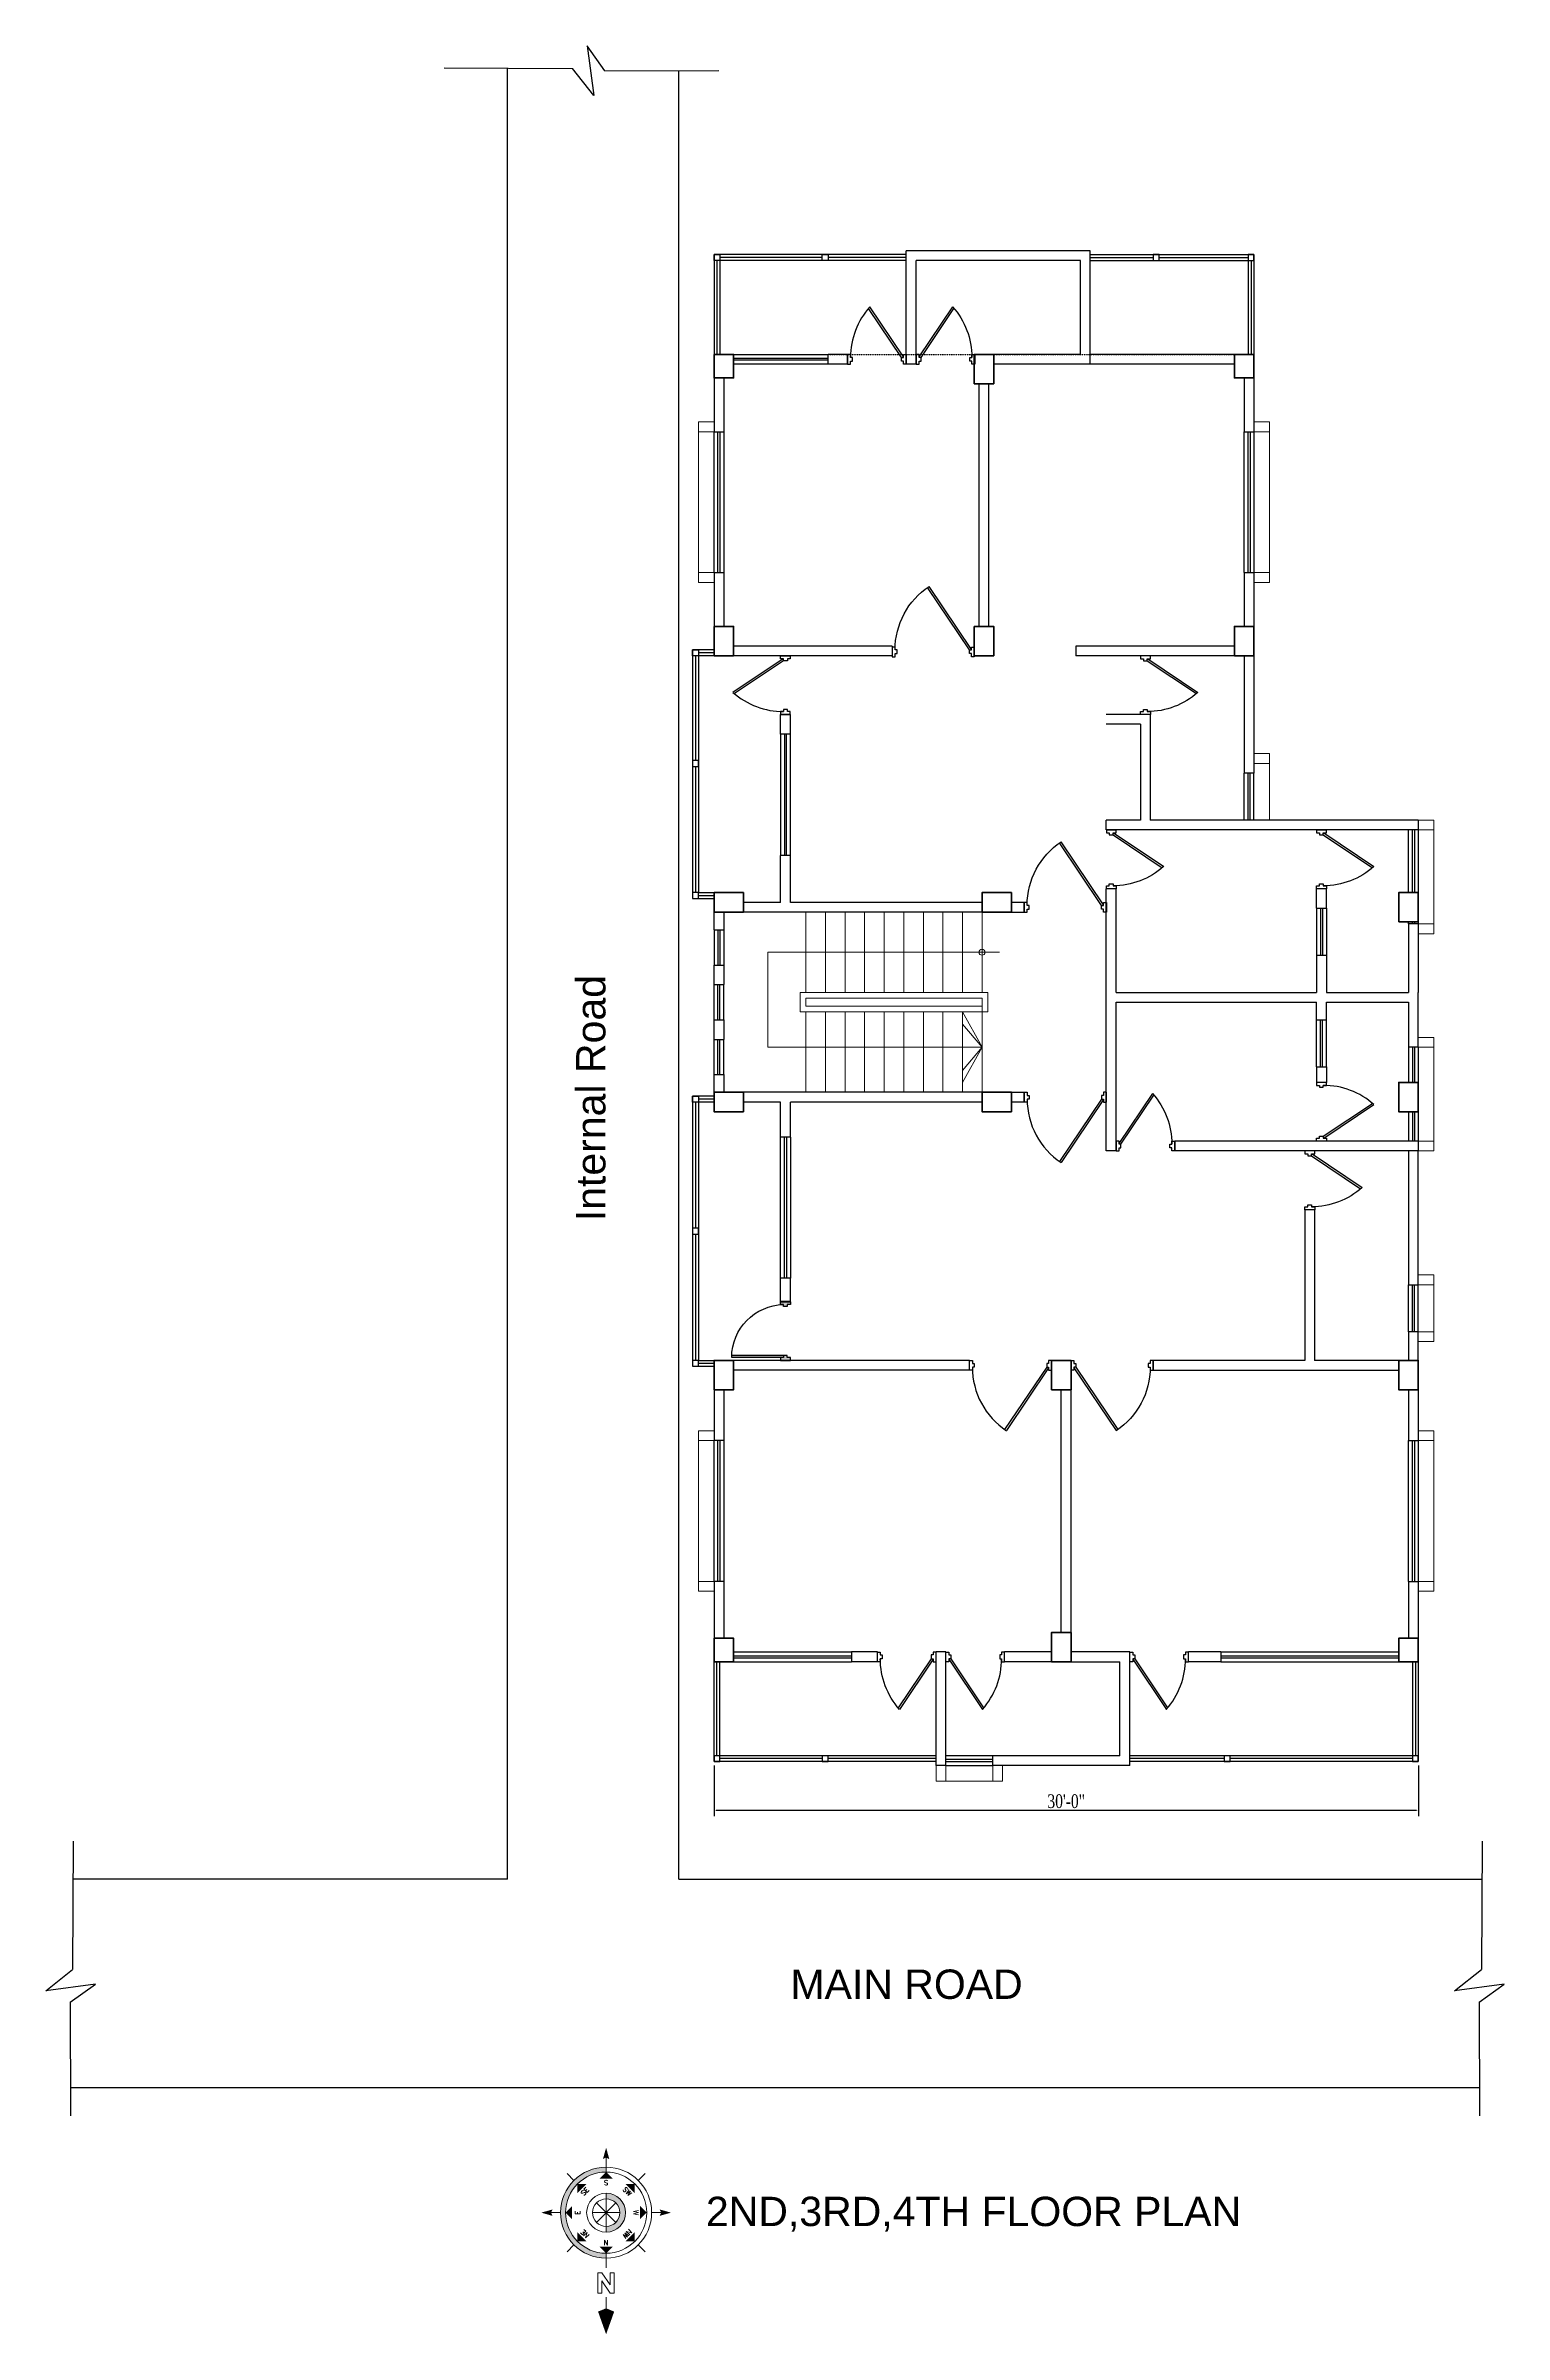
# Model space of a CAD drawing. Header units: inches. Extents: x -54558 to 35158, y -4190 to 41945.
# Drawn here: x 3980 to 4725, y -2223 to -1053 of the extents above; entities that cross this region are included whole.
import ezdxf
from ezdxf.enums import TextEntityAlignment as Align

# ---------------------------------------------------------------- set-up
doc = ezdxf.new("R2010")
doc.units = ezdxf.units.IN
doc.header["$MEASUREMENT"] = 0
doc.linetypes.add('AUDIT_I_190731160832-11', pattern=[0.375, 0.25, -0.125])
doc.linetypes.add('Dash 1_16_', pattern=[3.175, 1.5875, -1.5875])
doc.layers.get('0').update_dxf_attribs({"true_color": 0xe4c8de})
for name, color, linetype, lineweight in [('A-FURN-FIXD', 44, 'Continuous', 9), ('A_WALL', 7, 'Continuous', 30), ('colum', 241, 'Continuous', 40), ('railing', 6, 'Continuous', 5), ('ROAD', 251, 'Continuous', 30), ('sanshade', 252, 'Continuous', 5), ('Stair', 44, 'Continuous', 13), ('Ver', 144, 'Continuous', 30), ('Wall-02', 7, 'Continuous', 30), ('windo', 140, 'Continuous', 25)]:
    doc.layers.add(name, color=color, linetype=linetype, lineweight=lineweight)
doc.layers.add('door', color=34, linetype='Continuous')
doc.layers.add('title', color=7, linetype='Continuous')
doc.styles.add('Arial', font='arial.ttf')
doc.styles.add('LOGO', font='times.ttf', dxfattribs={"width": 0.75, "height": 7})
doc.styles.add('ROMANS', font='romans.shx', dxfattribs={"width": 0.8})
doc.dimstyles.new('STANDARD$0', dxfattribs={"dimtxt": 2, "dimasz": 1, "dimexe": 3, "dimexo": 2, "dimgap": 1, "dimtad": 1, "dimtih": 1, "dimtoh": 1, "dimzin": 3, "dimdsep": 46, "dimlunit": 4, "dimtxsty": 'LOGO', "dimcen": 0.09, "dimdle": 6, "dimclrd": 256, "dimclre": 256, "dimclrt": 7, "dimadec": 0, "dimazin": 1, "dimtm": 1e-09, "dimtfac": 1, "dimtofl": 0, "dimtmove": 0, "dimatfit": 2, "dimfxl": 1, "dimtolj": 1, "dimtzin": 0, "dimlwd": -1, "dimlwe": -1, "dimarcsym": 0})

# ---------------------------------------------------------------- blocks, each defined once
blk = doc.blocks.new('ewt')
at = {"layer": 'door'}
h = blk.add_hatch(color=256, dxfattribs=at)
h.paths.add_polyline_path([(-25669.3, -9136.3), (-25667.8, -9136.3), (-25667.8, -9134.8), (-25666.8, -9134.8), (-25666.8, -9132.9), (-25667.8, -9132.9), (-25667.8, -9131.3), (-25669.3, -9131.3)])
h.paths.add_polyline_path([(-25641.8, -9134.8), (-25640.8, -9134.8), (-25640.8, -9136.3), (-25639.3, -9136.3), (-25639.3, -9131.3), (-25640.8, -9131.3), (-25640.8, -9132.9), (-25641.8, -9132.9)])
h.paths.add_polyline_path([(-25667.8, -9161.3, 0.009262), (-25666.8, -9161.3), (-25666.8, -9134.8), (-25667.8, -9134.8)])
for p, q in [((-25667.8, -9134.8), (-25667.8, -9161.3)), ((-25666.8, -9134.8), (-25666.8, -9161.3))]:
    blk.add_line(p, q, dxfattribs=at)
for points in [[(-25666.8, -9134.8), (-25667.8, -9134.8), (-25667.8, -9136.3), (-25669.3, -9136.3), (-25669.3, -9131.3), (-25667.8, -9131.3), (-25667.8, -9132.9), (-25666.8, -9132.9)], [(-25641.8, -9134.8), (-25640.8, -9134.8), (-25640.8, -9136.3), (-25639.3, -9136.3), (-25639.3, -9131.3), (-25640.8, -9131.3), (-25640.8, -9132.9), (-25641.8, -9132.9)]]:
    blk.add_lwpolyline(points, close=True, dxfattribs=at)
blk.add_arc((-25667.8, -9134.3), 27, 269.9917, 359.0238, dxfattribs=at)
blk = doc.blocks.new('tyer')
at = {"layer": 'sanshade'}
for points in [[(-25800.8, -9018.3), (-25792.8, -9018.3), (-25792.8, -9023.3), (-25800.8, -9023.3)], [(-25800.8, -9018.3), (-25792.8, -9018.3), (-25792.8, -9100.3), (-25800.8, -9100.3)], [(-25800.8, -9095.3), (-25792.8, -9095.3), (-25792.8, -9100.3), (-25800.8, -9100.3)]]:
    blk.add_lwpolyline(points, close=True, dxfattribs=at)
blk = doc.blocks.new('tw4')
at = {"layer": 'sanshade'}
for points in [[(-25480.8, -8923.3), (-25472.8, -8923.3), (-25472.8, -8928.3), (-25480.8, -8928.3)], [(-25480.8, -8928.3), (-25472.8, -8928.3), (-25472.8, -8952.3), (-25480.8, -8952.3)], [(-25480.8, -8957.3), (-25472.8, -8957.3), (-25472.8, -8952.3), (-25480.8, -8952.3)]]:
    blk.add_lwpolyline(points, close=True, dxfattribs=at)
blk = doc.blocks.new('ee')
at = {"layer": 'sanshade'}
for points in [[(-25480.8, -8822.3), (-25472.8, -8822.3), (-25472.8, -8817.3), (-25480.8, -8817.3)], [(-25472.8, -8822.3), (-25480.8, -8822.3), (-25480.8, -8870.3), (-25472.8, -8870.3)], [(-25480.8, -8875.3), (-25472.8, -8875.3), (-25472.8, -8870.3), (-25480.8, -8870.3)]]:
    blk.add_lwpolyline(points, close=True, dxfattribs=at)
blk = doc.blocks.new('fjfds')
at = {"layer": 'railing'}
for p, q in [((-25748.8, -8794.3), (-25748.8, -8804.3)), ((-25748.8, -8794.3), (-25652.8, -8794.3)), ((-25748.8, -8804.3), (-25655.8, -8804.3)), ((-25745.8, -8797.3), (-25745.8, -8801.3)), ((-25745.8, -8797.3), (-25655.8, -8797.3)), ((-25745.8, -8801.3), (-25655.8, -8801.3)), ((-25655.8, -8797.3), (-25655.8, -8804.3)), ((-25655.8, -8804.3), (-25652.8, -8804.3)), ((-25652.8, -8794.3), (-25652.8, -8804.3))]:
    blk.add_line(p, q, dxfattribs=at)
at = {"layer": 'Stair'}
for p, q in [((-25745.8, -8753.3), (-25745.8, -8794.3)), ((-25735.8, -8753.3), (-25735.8, -8794.3)), ((-25725.8, -8753.3), (-25725.8, -8794.3)), ((-25715.8, -8753.3), (-25715.8, -8794.3)), ((-25705.8, -8753.3), (-25705.8, -8794.3)), ((-25695.8, -8753.3), (-25695.8, -8794.3)), ((-25685.8, -8753.3), (-25685.8, -8794.3)), ((-25675.8, -8753.3), (-25675.8, -8794.3)), ((-25665.8, -8753.3), (-25665.8, -8794.3)), ((-25655.8, -8753.3), (-25655.8, -8794.3)), ((-25765.3, -8773.8), (-25646.9, -8773.8)), ((-25765.3, -8773.8), (-25765.3, -8822.3)), ((-25745.8, -8804.3), (-25745.8, -8845.3)), ((-25735.8, -8804.3), (-25735.8, -8845.3)), ((-25725.8, -8804.3), (-25725.8, -8845.3)), ((-25715.8, -8804.3), (-25715.8, -8845.3)), ((-25705.8, -8804.3), (-25705.8, -8845.3)), ((-25695.8, -8804.3), (-25695.8, -8845.3)), ((-25685.8, -8804.3), (-25685.8, -8845.3)), ((-25675.8, -8804.3), (-25675.8, -8845.3)), ((-25665.8, -8804.3), (-25665.8, -8845.3)), ((-25655.8, -8822.3), (-25665.8, -8804.3)), ((-25655.8, -8804.3), (-25655.8, -8845.3)), ((-25655.8, -8822.3), (-25665.8, -8810.5)), ((-25765.3, -8822.3), (-25655.8, -8822.3)), ((-25655.8, -8822.3), (-25665.8, -8840.3)), ((-25655.8, -8822.3), (-25665.8, -8834.2))]:
    blk.add_line(p, q, dxfattribs=at)
blk.add_circle((-25655.8, -8773.8), 1.51, dxfattribs=at)
blk = doc.blocks.new('ddf')
at = {"layer": 'sanshade'}
for points in [[(-25516.8, -8672.3), (-25508.8, -8672.3), (-25508.8, -8677.3), (-25516.8, -8677.3)], [(-25516.8, -8677.3), (-25508.8, -8677.3), (-25508.8, -8706.3), (-25516.8, -8706.3)]]:
    blk.add_lwpolyline(points, close=True, dxfattribs=at)
blk = doc.blocks.new('*D505')
at = {"layer": 'A_WALL', "ltscale": 0.25}
for p, q in [((4321.2, -1932), (4321.2, -1957.9)), ((4681.2, -1932), (4681.2, -1957.9)), ((4322.2, -1954.9), (4680.2, -1954.9))]:
    blk.add_line(p, q, dxfattribs=at)
for points in [[(4322.2, -1954.7), (4322.2, -1955), (4321.2, -1954.9)], [(4680.2, -1954.7), (4680.2, -1955), (4681.2, -1954.9)]]:
    blk.add_solid(points, dxfattribs=at)
at = {"layer": 'A_WALL', "color": 7, "ltscale": 0.25, "insert": (4501.2, -1950.3), "char_height": 7, "attachment_point": 5, "style": 'LOGO'}
blk.add_mtext('\\A1;30\'-0"', dxfattribs=at)
blk = doc.blocks.new('Anno_North_J_Metric')
at = {"layer": 'title', "lineweight": 18}
h = blk.add_hatch(color=256, dxfattribs=at)
h.paths.add_polyline_path([(4.17, 0), (4.68, 0, 1), (-4.68, 0), (-4.17, 0, -1)])
h.paths.add_polyline_path([(-1.41, 0), (-2, 0, 1), (2, 0), (1.41, 0, -1)])
for p, q in [((0, 4.68), (0, 5.67)), ((-3.31, 3.31), (-4.01, 4.01)), ((3.31, 3.31), (4.01, 4.01)), ((-8.67, 0), (-9.83, 0)), ((-8.27, 0.86), (-6.17, 0.86)), ((-8.27, 0.44), (-8.27, 0.86)), ((-7.01, 0.44), (-8.27, 0.44)), ((-8.27, -0.4), (-7.01, 0.44)), ((-6.17, 0.44), (-7.43, -0.4)), ((-6.17, 0.86), (-6.17, 0.44)), ((-4.68, 0), (-5.67, 0)), ((-4.68, 0), (-4.17, 0)), ((1, -1), (-1, 1)), ((1, 1), (-1, -1)), ((-1, 1), (1, -1)), ((-1, -1), (1, 1)), ((0, -1.41), (0, 1.41)), ((0, 1.41), (0, -1.41)), ((1.41, 0), (2, 0)), ((4.68, 0), (4.17, 0)), ((4.68, 0), (5.67, 0)), ((-8.27, -0.82), (-8.27, -0.4)), ((-6.17, -0.82), (-8.27, -0.82)), ((-7.43, -0.4), (-6.17, -0.4)), ((-6.17, -0.4), (-6.17, -0.82)), ((-1.41, 0), (-2, 0)), ((1.41, 0), (-1.41, 0)), ((-1.41, 0), (1.41, 0)), ((-3.31, -3.31), (-4.01, -4.01)), ((0, -4.68), (0, -5.67)), ((3.31, -3.31), (4.01, -4.01))]:
    blk.add_line(p, q, dxfattribs=at)
for radius in [4.68, 4.17, 2, 1.41]:
    blk.add_circle((0, 0), radius, dxfattribs=at)
for points in [[(-0.33, 5.5), (0, 5.67), (0, 6.67)], [(0, 6.67), (0.33, 5.5), (0, 5.67)], [(-2.95, 2.95), (-2, 2.95), (-2.95, 2)], [(0, 4.17), (0.67, 3.5), (-0.67, 3.5)], [(2.95, 2.95), (2.95, 2), (2, 2.95)], [(-9.83, 0), (-10.17, 0.83), (-12.5, 0)], [(-12.5, 0), (-10.17, -0.83), (-9.83, 0)], [(-4.17, 0), (-3.5, 0.67), (-3.5, -0.67)], [(4.17, 0), (3.5, -0.67), (3.5, 0.67)], [(5.5, 0.33), (5.67, 0), (6.67, 0)], [(-2.95, -2.95), (-2.95, -2), (-2, -2.95)], [(2.95, -2.95), (2, -2.95), (2.95, -2)], [(6.67, 0), (5.5, -0.33), (5.67, 0)], [(0, -4.17), (-0.67, -3.5), (0.67, -3.5)], [(0, -6.67), (-0.33, -5.5), (0, -5.67)], [(0.33, -5.5), (0, -5.67), (0, -6.67)]]:
    blk.add_solid(points, dxfattribs=at)
at = {"layer": 'title', "lineweight": 18, "style": 'ROMANS'}
for s, rotation, p in [('NE', 45, (-2, 2)), ('SE', 315, (2, 2)), ('N', 90, (-2.83, 0)), ('S', 90, (3.33, 0)), ('NW', 135, (-2, -2)), ('SW', 225, (2, -2)), ('W', 180, (0, -2.83))]:
    blk.add_text(s, height=0.5, rotation=rotation, dxfattribs=at).set_placement(p, align=Align.CENTER)
blk.add_text('E', height=0.5, dxfattribs=at).set_placement((0, 2.67), align=Align.CENTER)
blk = doc.blocks.new('North')
at = {"layer": 'title', "linetype": 'Dash 1_16_', "lineweight": 20, "xscale": 79.54979519464541, "yscale": 79.54979519464541, "zscale": 79.54979519464541, "rotation": 270}
blk.add_blockref('Anno_North_J_Metric', (8025510, 1107807), dxfattribs=at)
blk = doc.blocks.new('jj')
at = {"layer": 'door'}
for p, q in [((11000.8, 10306.4), (11025.9, 10323.2)), ((11001.1, 10305.4), (11026.7, 10322.6))]:
    blk.add_line(p, q, dxfattribs=at)
for points in [[(11000.8, 10331.4), (11000.8, 10332.4), (11002.4, 10332.4), (11002.4, 10333.9), (10997.4, 10333.9), (10997.4, 10332.4), (10998.9, 10332.4), (10998.9, 10331.4)], [(11000.8, 10306.4), (11000.8, 10305.4), (11002.4, 10305.4), (11002.4, 10303.9), (10997.4, 10303.9), (10997.4, 10305.4), (10998.9, 10305.4), (10998.9, 10306.4)]]:
    blk.add_lwpolyline(points, close=True, dxfattribs=at)
blk.add_arc((11000.8, 10293.4), 39, 48.4266, 90, dxfattribs=at)
blk = doc.blocks.new('efre')
at = {"layer": 'door'}
for p, q in [((10922.9, 10339.4), (10901.4, 10307.5)), ((10923.9, 10339.1), (10902.3, 10307))]:
    blk.add_line(p, q, dxfattribs=at)
for points in [[(10885.9, 10339.4), (10884.9, 10339.4), (10884.9, 10337.9), (10883.4, 10337.9), (10883.4, 10342.9), (10884.9, 10342.9), (10884.9, 10341.3), (10885.9, 10341.3)], [(10922.9, 10339.4), (10923.9, 10339.4), (10923.9, 10337.9), (10925.4, 10337.9), (10925.4, 10342.9), (10923.9, 10342.9), (10923.9, 10341.3), (10922.9, 10341.3)]]:
    blk.add_lwpolyline(points, close=True, dxfattribs=at)
blk.add_arc((10923.9, 10339.4), 39, 180, 236.3642, dxfattribs=at)

msp = doc.modelspace()

# ---------------------------------------------------------------- linework, layer by layer
at = {"linetype": 'AUDIT_I_190731160832-11', "ltscale": 0.25}
msp.add_line((4331.185, -1211.022), (4597.185, -1211.022), dxfattribs=at)
at = {"layer": 'A_WALL', "ltscale": 0.25}
for p, q in [((4629.185, -1494.022), (4629.185, -1484.022)), ((4634.185, -1494.022), (4634.185, -1484.022)), ((4629.185, -1494.022), (4634.185, -1494.022)), ((4629.185, -1518.022), (4634.185, -1518.022)), ((4629.185, -1551.04), (4634.185, -1551.04)), ((4629.185, -1575.04), (4634.185, -1575.04)), ((4629.185, -1575.04), (4629.185, -1583.022)), ((4634.185, -1575.04), (4634.185, -1583.022)), ((4503.685, -1879.022), (4528.685, -1879.022))]:
    msp.add_line(p, q, dxfattribs=at)
for points in [[(4479.685, -1491.022), (4473.185, -1491.022), (4473.185, -1496.022), (4479.685, -1496.022)], [(4479.685, -1593.022), (4473.185, -1593.022), (4473.185, -1588.022), (4479.685, -1588.022)], [(4676.185, -1686.423), (4681.185, -1686.423), (4681.185, -1618.022), (4676.185, -1618.022)]]:
    msp.add_lwpolyline(points, close=True, dxfattribs=at)
at = {"layer": 'colum'}
for points in [[(4321.185, -1211.022), (4331.185, -1211.022), (4331.185, -1223.022), (4321.185, -1223.022)], [(4454.185, -1211.022), (4464.185, -1211.022), (4464.185, -1226.022), (4454.185, -1226.022)], [(4597.185, -1211.022), (4587.185, -1211.022), (4587.185, -1223.022), (4597.185, -1223.022)], [(4321.185, -1350.022), (4331.185, -1350.022), (4331.185, -1365.022), (4321.185, -1365.022)], [(4454.185, -1350.022), (4464.185, -1350.022), (4464.185, -1365.022), (4454.185, -1365.022)], [(4597.185, -1350.022), (4587.185, -1350.022), (4587.185, -1365.022), (4597.185, -1365.022)], [(4336.185, -1496.022), (4336.185, -1486.022), (4321.185, -1486.022), (4321.185, -1496.022)], [(4473.185, -1496.022), (4473.185, -1486.022), (4458.185, -1486.022), (4458.185, -1496.022)], [(4671.185, -1501.022), (4681.185, -1501.022), (4681.185, -1486.022), (4671.185, -1486.022)], [(4336.185, -1598.022), (4336.185, -1588.022), (4321.185, -1588.022), (4321.185, -1598.022)], [(4473.185, -1598.022), (4473.185, -1588.022), (4458.185, -1588.022), (4458.185, -1598.022)], [(4681.185, -1583.022), (4671.185, -1583.022), (4671.185, -1598.022), (4681.185, -1598.022)], [(4321.185, -1740.022), (4331.185, -1740.022), (4331.185, -1725.022), (4321.185, -1725.022)], [(4493.685, -1740.022), (4503.685, -1740.022), (4503.685, -1725.022), (4493.685, -1725.022)], [(4681.185, -1740.022), (4671.185, -1740.022), (4671.185, -1725.022), (4681.185, -1725.022)], [(4321.185, -1879.022), (4331.185, -1879.022), (4331.185, -1867.022), (4321.185, -1867.022)], [(4493.685, -1879.022), (4503.685, -1879.022), (4503.685, -1864.022), (4493.685, -1864.022)], [(4681.185, -1879.022), (4671.185, -1879.022), (4671.185, -1867.022), (4681.185, -1867.022)]]:
    msp.add_lwpolyline(points, close=True, dxfattribs=at)
at = {"layer": 'ROAD'}
for p, q in [((4265.43, -1066.208), (4256.346, -1053.324)), ((4256.346, -1053.324), (4259.795, -1078.729)), ((4183.21, -1064.651), (4248.852, -1065.004)), ((4215.625, -1990.022), (4215.625, -1064.825)), ((4259.795, -1078.729), (4248.852, -1065.004)), ((4265.43, -1066.208), (4323.572, -1066.023)), ((4303.185, -1990.022), (4303.185, -1066.088)), ((3993.641, -1970.649), (3993.289, -2036.29)), ((4713.79, -1970.649), (4713.438, -2036.29)), ((4215.625, -1990.022), (3993.537, -1990.022)), ((4303.185, -1990.022), (4713.686, -1990.022)), ((3979.564, -2047.234), (3993.289, -2036.29)), ((4004.969, -2043.784), (3979.564, -2047.234)), ((3992.085, -2052.868), (4004.969, -2043.784)), ((4699.713, -2047.234), (4713.438, -2036.29)), ((4725.118, -2043.784), (4699.713, -2047.234)), ((4712.234, -2052.868), (4725.118, -2043.784)), ((3992.085, -2052.868), (3992.269, -2111.01)), ((4712.234, -2052.868), (4712.418, -2111.01)), ((3992.223, -2096.502), (4712.372, -2096.502))]:
    msp.add_line(p, q, dxfattribs=at)
at = {"layer": 'Ver'}
for points in [[(4419.471, -1160.022), (4321.185, -1160.022), (4321.185, -1211.022)], [(4419.471, -1163.022), (4324.185, -1163.022), (4324.185, -1211.022)], [(4513.471, -1160.022), (4597.185, -1160.022), (4597.185, -1211.022)], [(4513.471, -1163.022), (4594.185, -1163.022), (4594.185, -1211.022)], [(4321.185, -1362.022), (4310.185, -1362.022), (4310.185, -1489.022), (4321.185, -1489.022)], [(4321.185, -1365.022), (4313.185, -1365.022), (4313.185, -1486.022), (4321.185, -1486.022)], [(4321.185, -1590.022), (4310.185, -1590.022), (4310.185, -1728.022), (4321.185, -1728.022)], [(4321.185, -1593.022), (4313.185, -1593.022), (4313.185, -1725.022), (4321.185, -1725.022)], [(4434.685, -1930.022), (4321.185, -1930.022), (4321.185, -1879.022)], [(4434.685, -1927.022), (4324.185, -1927.022), (4324.185, -1879.022)], [(4678.185, -1879.022), (4678.185, -1927.022), (4533.685, -1927.022)], [(4681.185, -1879.022), (4681.185, -1930.022), (4533.685, -1930.022)]]:
    msp.add_lwpolyline(points, dxfattribs=at)
at = {"layer": 'Wall-02'}
for p, q in [((4419.471, -1216.022), (4419.471, -1158.022)), ((4513.471, -1158.022), (4419.471, -1158.022)), ((4508.471, -1163.022), (4424.471, -1163.022)), ((4424.471, -1216.022), (4424.471, -1163.022)), ((4508.471, -1211.022), (4508.471, -1163.022)), ((4513.471, -1216.022), (4513.471, -1158.022)), ((4389.471, -1211.022), (4379.471, -1211.022)), ((4379.471, -1216.022), (4379.471, -1211.022)), ((4389.471, -1216.022), (4379.471, -1216.022)), ((4389.471, -1216.022), (4389.471, -1211.022)), ((4424.471, -1216.022), (4419.471, -1216.022)), ((4508.471, -1211.022), (4464.185, -1211.022)), ((4587.185, -1216.022), (4464.185, -1216.022)), ((4587.185, -1211.022), (4513.471, -1211.022)), ((4321.185, -1223.022), (4321.185, -1250.522)), ((4326.185, -1223.022), (4326.185, -1250.522)), ((4456.685, -1350.022), (4456.685, -1226.022)), ((4461.685, -1350.022), (4461.685, -1226.022)), ((4592.185, -1223.022), (4592.185, -1250.522)), ((4597.185, -1223.022), (4597.185, -1250.522)), ((4321.185, -1250.522), (4326.185, -1250.522)), ((4592.185, -1250.522), (4597.185, -1250.522)), ((4321.185, -1322.522), (4321.185, -1350.022)), ((4321.185, -1322.522), (4326.185, -1322.522)), ((4326.185, -1322.522), (4326.185, -1350.022)), ((4592.185, -1322.522), (4592.185, -1350.022)), ((4592.185, -1322.522), (4597.185, -1322.522)), ((4597.185, -1322.522), (4597.185, -1425.022)), ((4412.185, -1360.022), (4331.185, -1360.022)), ((4412.185, -1365.022), (4331.185, -1365.022)), ((4412.185, -1360.022), (4412.185, -1365.022)), ((4587.185, -1360.022), (4506.185, -1360.022)), ((4506.185, -1360.022), (4506.185, -1365.022)), ((4587.185, -1365.022), (4506.185, -1365.022)), ((4592.185, -1365.022), (4592.185, -1425.022)), ((4360.185, -1395.022), (4355.185, -1395.022)), ((4355.185, -1405.022), (4355.185, -1395.022)), ((4360.185, -1405.022), (4360.185, -1395.022)), ((4544.185, -1395.022), (4521.685, -1395.022)), ((4539.185, -1400.022), (4521.685, -1400.022)), ((4539.185, -1400.022), (4539.185, -1449.022)), ((4544.185, -1395.022), (4544.185, -1449.022)), ((4360.185, -1405.022), (4355.185, -1405.022)), ((4597.185, -1425.022), (4592.185, -1425.022)), ((4521.685, -1454.022), (4521.685, -1449.022)), ((4539.185, -1449.022), (4521.685, -1449.022)), ((4597.185, -1449.022), (4544.185, -1449.022)), ((4681.185, -1449.022), (4597.185, -1449.022)), ((4681.185, -1449.022), (4681.185, -1454.022)), ((4681.185, -1454.022), (4521.685, -1454.022)), ((4360.185, -1467.022), (4355.185, -1467.022)), ((4355.185, -1491.022), (4355.185, -1467.022)), ((4360.185, -1491.022), (4360.185, -1467.022)), ((4521.685, -1618.022), (4521.685, -1484.022)), ((4526.685, -1484.022), (4521.685, -1484.022)), ((4526.685, -1537.022), (4526.685, -1484.022)), ((4634.185, -1484.022), (4629.185, -1484.022)), ((4458.185, -1496.022), (4321.185, -1496.022)), ((4321.185, -1505.022), (4321.185, -1496.022)), ((4326.185, -1496.022), (4326.185, -1505.022)), ((4355.185, -1491.022), (4336.185, -1491.022)), ((4458.185, -1491.022), (4360.185, -1491.022)), ((4321.185, -1505.022), (4326.185, -1505.022)), ((4676.185, -1502.022), (4676.185, -1537.022)), ((4681.185, -1502.022), (4676.185, -1502.022)), ((4681.185, -1502.022), (4681.185, -1537.022)), ((4629.185, -1518.022), (4629.185, -1537.022)), ((4634.185, -1518.022), (4634.185, -1537.022)), ((4321.185, -1533.022), (4321.185, -1523.022)), ((4321.185, -1523.022), (4326.185, -1523.022)), ((4326.185, -1523.022), (4326.185, -1533.022)), ((4321.185, -1533.022), (4326.185, -1533.022)), ((4526.685, -1537.022), (4629.185, -1537.022)), ((4526.685, -1618.022), (4526.685, -1542.022)), ((4526.685, -1542.022), (4629.185, -1542.022)), ((4629.185, -1551.04), (4629.185, -1542.022)), ((4634.185, -1537.022), (4676.185, -1537.022)), ((4634.185, -1542.022), (4676.139, -1542.022)), ((4634.185, -1551.04), (4634.185, -1542.022)), ((4676.185, -1542.022), (4676.185, -1565.022)), ((4681.185, -1565.022), (4681.185, -1537.022)), ((4321.185, -1561.022), (4321.185, -1551.022)), ((4321.185, -1551.022), (4326.185, -1551.022)), ((4326.185, -1551.022), (4326.185, -1561.022)), ((4321.185, -1561.022), (4326.185, -1561.022)), ((4681.185, -1565.022), (4676.185, -1565.022)), ((4321.185, -1588.022), (4321.185, -1579.022)), ((4321.185, -1579.022), (4326.185, -1579.022)), ((4326.185, -1579.022), (4326.185, -1588.022)), ((4458.185, -1588.022), (4336.185, -1588.022)), ((4634.185, -1583.022), (4629.185, -1583.022)), ((4355.185, -1593.022), (4336.185, -1593.022)), ((4355.185, -1611.022), (4355.185, -1593.022)), ((4458.185, -1593.022), (4360.185, -1593.022)), ((4360.185, -1611.022), (4360.185, -1593.022)), ((4360.185, -1611.022), (4355.185, -1611.022)), ((4681.185, -1613.022), (4556.685, -1613.022)), ((4556.685, -1618.022), (4556.685, -1613.022)), ((4681.185, -1613.022), (4681.185, -1618.022)), ((4526.685, -1618.022), (4521.685, -1618.022)), ((4681.185, -1618.022), (4556.685, -1618.022)), ((4623.185, -1648.022), (4623.185, -1725.022)), ((4628.185, -1648.022), (4623.185, -1648.022)), ((4628.185, -1648.022), (4628.185, -1725.022)), ((4360.185, -1683.022), (4355.185, -1683.022)), ((4355.185, -1695.022), (4355.185, -1683.022)), ((4360.185, -1695.022), (4360.185, -1683.022)), ((4360.185, -1695.022), (4355.185, -1695.022)), ((4676.185, -1710.423), (4676.185, -1725.022)), ((4681.185, -1710.423), (4676.185, -1710.423)), ((4681.185, -1725.022), (4681.185, -1710.423)), ((4451.685, -1725.022), (4331.185, -1725.022)), ((4451.685, -1730.022), (4331.185, -1730.022)), ((4451.685, -1730.022), (4451.685, -1725.022)), ((4321.185, -1740.022), (4321.185, -1766.022)), ((4326.185, -1740.022), (4326.185, -1766.022)), ((4498.685, -1864.022), (4498.685, -1740.022)), ((4503.685, -1864.022), (4503.685, -1740.022)), ((4676.185, -1740.022), (4676.185, -1766.022)), ((4681.185, -1740.022), (4681.185, -1766.022)), ((4326.185, -1766.022), (4321.185, -1766.022)), ((4676.185, -1766.022), (4681.185, -1766.022)), ((4321.185, -1838.022), (4321.185, -1867.022)), ((4326.185, -1838.022), (4321.185, -1838.022)), ((4326.185, -1838.022), (4326.185, -1867.022)), ((4676.185, -1838.022), (4676.185, -1867.022)), ((4676.185, -1838.022), (4681.185, -1838.022)), ((4681.185, -1838.022), (4681.185, -1867.022)), ((4404.685, -1874.022), (4391.483, -1874.022)), ((4391.483, -1874.022), (4391.483, -1879.022)), ((4404.685, -1879.022), (4391.483, -1879.022)), ((4404.685, -1879.022), (4404.685, -1874.022)), ((4439.685, -1874.022), (4434.685, -1874.022)), ((4434.685, -1932.022), (4434.685, -1874.022)), ((4439.685, -1932.022), (4439.685, -1874.022)), ((4493.685, -1874.022), (4469.685, -1874.022)), ((4493.685, -1879.022), (4469.685, -1879.022)), ((4533.685, -1874.022), (4503.685, -1874.022)), ((4528.685, -1927.022), (4528.685, -1879.022)), ((4533.685, -1932.022), (4533.685, -1874.022)), ((4580.214, -1874.022), (4563.685, -1874.022)), ((4563.685, -1879.022), (4563.685, -1874.022)), ((4580.214, -1879.022), (4563.685, -1879.022)), ((4580.214, -1874.022), (4580.214, -1879.022)), ((4528.685, -1927.022), (4463.685, -1927.022)), ((4463.685, -1932.022), (4463.685, -1927.022)), ((4439.685, -1932.022), (4434.685, -1932.022)), ((4533.685, -1932.022), (4463.685, -1932.022))]:
    msp.add_line(p, q, dxfattribs=at)
for points in [[(4560.685, -1725.022), (4545.685, -1725.022), (4545.685, -1730.022), (4671.185, -1730.022)], [(4623.185, -1725.022), (4560.685, -1725.022)], [(4671.185, -1725.022), (4628.185, -1725.022)]]:
    msp.add_lwpolyline(points, dxfattribs=at)
at = {"layer": 'windo'}
for p, q in [((4331.185, -1211.022), (4379.471, -1211.022)), ((4331.185, -1213.022), (4379.471, -1213.022)), ((4379.471, -1214.022), (4331.185, -1214.022)), ((4379.471, -1216.022), (4331.185, -1216.022)), ((4321.185, -1322.522), (4321.185, -1250.522)), ((4323.185, -1322.522), (4323.185, -1250.522)), ((4324.185, -1250.522), (4324.185, -1322.522)), ((4326.185, -1250.522), (4326.185, -1322.522)), ((4592.185, -1322.522), (4592.185, -1250.522)), ((4594.185, -1322.522), (4594.185, -1250.522)), ((4595.185, -1250.522), (4595.185, -1322.522)), ((4597.185, -1250.522), (4597.185, -1322.522)), ((4355.185, -1405.022), (4355.185, -1467.022)), ((4357.185, -1405.022), (4357.185, -1467.022)), ((4358.185, -1467.022), (4358.185, -1405.022)), ((4360.185, -1467.022), (4360.185, -1405.022)), ((4592.185, -1449.022), (4592.185, -1425.022)), ((4594.185, -1449.022), (4594.185, -1425.022)), ((4595.185, -1449.022), (4595.185, -1425.022)), ((4597.185, -1449.022), (4597.185, -1425.022)), ((4676.185, -1486.022), (4676.185, -1454.022)), ((4678.185, -1486.022), (4678.185, -1454.022)), ((4679.185, -1454.022), (4679.185, -1486.022)), ((4681.185, -1454.022), (4681.185, -1502.022)), ((4629.185, -1494.022), (4629.185, -1518.022)), ((4631.185, -1494.022), (4631.185, -1518.022)), ((4632.185, -1494.022), (4632.185, -1518.022)), ((4634.185, -1494.022), (4634.185, -1518.022)), ((4321.185, -1505.022), (4321.185, -1523.022)), ((4323.185, -1505.022), (4323.185, -1523.022)), ((4324.185, -1505.022), (4324.185, -1523.022)), ((4326.185, -1505.022), (4326.185, -1523.022)), ((4676.185, -1502.022), (4676.185, -1501.022)), ((4678.185, -1502.022), (4678.185, -1501.022)), ((4679.185, -1501.022), (4679.185, -1502.022)), ((4321.185, -1551.022), (4321.185, -1533.022)), ((4323.185, -1551.022), (4323.185, -1533.022)), ((4324.185, -1551.022), (4324.185, -1533.022)), ((4326.185, -1551.022), (4326.185, -1533.022)), ((4629.185, -1575.04), (4629.185, -1551.04)), ((4631.185, -1575.04), (4631.185, -1551.04)), ((4632.185, -1575.04), (4632.185, -1551.04)), ((4634.185, -1575.04), (4634.185, -1551.04)), ((4321.185, -1579.022), (4321.185, -1561.022)), ((4323.185, -1579.022), (4323.185, -1561.022)), ((4324.185, -1579.022), (4324.185, -1561.022)), ((4326.185, -1579.022), (4326.185, -1561.022)), ((4676.185, -1565.022), (4676.185, -1583.022)), ((4678.185, -1565.022), (4678.185, -1583.022)), ((4679.185, -1565.022), (4679.185, -1583.022)), ((4681.185, -1565.022), (4681.185, -1613.022)), ((4676.185, -1598.022), (4676.185, -1613.022)), ((4678.185, -1598.022), (4678.185, -1613.022)), ((4679.185, -1598.022), (4679.185, -1613.022)), ((4355.185, -1683.022), (4355.185, -1611.022)), ((4357.185, -1683.022), (4357.185, -1611.022)), ((4358.185, -1611.022), (4358.185, -1683.022)), ((4360.185, -1611.022), (4360.185, -1683.022)), ((4676.185, -1710.423), (4676.185, -1686.423)), ((4678.185, -1710.423), (4678.185, -1686.423)), ((4679.185, -1710.423), (4679.185, -1686.423)), ((4681.185, -1710.423), (4681.185, -1686.423)), ((4321.185, -1838.022), (4321.185, -1766.022)), ((4323.185, -1838.022), (4323.185, -1766.022)), ((4324.185, -1766.022), (4324.185, -1838.022)), ((4326.185, -1766.022), (4326.185, -1838.022)), ((4676.185, -1838.022), (4676.185, -1766.022)), ((4678.185, -1838.022), (4678.185, -1766.022)), ((4679.185, -1766.022), (4679.185, -1838.022)), ((4681.185, -1766.022), (4681.185, -1838.022)), ((4331.185, -1874.022), (4391.483, -1874.022)), ((4331.185, -1876.022), (4391.483, -1876.022)), ((4331.185, -1877.022), (4391.483, -1877.022)), ((4331.185, -1879.022), (4391.483, -1879.022)), ((4580.214, -1874.022), (4671.185, -1874.022)), ((4580.214, -1876.022), (4671.185, -1876.022)), ((4580.214, -1877.022), (4671.185, -1877.022)), ((4580.214, -1879.022), (4671.185, -1879.022)), ((4463.685, -1927.022), (4439.685, -1927.022)), ((4463.685, -1929.022), (4439.685, -1929.022)), ((4439.685, -1930.022), (4463.685, -1930.022)), ((4439.685, -1932.022), (4463.685, -1932.022))]:
    msp.add_line(p, q, dxfattribs=at)
for points in [[(4324.185, -1163.022), (4321.185, -1163.022), (4321.185, -1160.022), (4324.185, -1160.022)], [(4379.435, -1163.022), (4376.435, -1163.022), (4376.435, -1160.022), (4379.435, -1160.022)], [(4545.697, -1163.022), (4548.697, -1163.022), (4548.697, -1160.022), (4545.697, -1160.022)], [(4594.185, -1163.022), (4597.185, -1163.022), (4597.185, -1160.022), (4594.185, -1160.022)], [(4313.185, -1365.022), (4310.185, -1365.022), (4310.185, -1362.022), (4313.185, -1362.022)], [(4313.185, -1418.522), (4310.185, -1418.522), (4310.185, -1421.522), (4313.185, -1421.522)], [(4313.185, -1486.022), (4310.185, -1486.022), (4310.185, -1489.022), (4313.185, -1489.022)], [(4313.185, -1593.022), (4310.185, -1593.022), (4310.185, -1590.022), (4313.185, -1590.022)], [(4313.185, -1657.522), (4310.185, -1657.522), (4310.185, -1660.522), (4313.185, -1660.522)], [(4313.185, -1725.022), (4310.185, -1725.022), (4310.185, -1728.022), (4313.185, -1728.022)], [(4324.185, -1927.022), (4321.185, -1927.022), (4321.185, -1930.022), (4324.185, -1930.022)], [(4379.435, -1927.022), (4376.435, -1927.022), (4376.435, -1930.022), (4379.435, -1930.022)], [(4584.935, -1927.022), (4581.935, -1927.022), (4581.935, -1930.022), (4584.935, -1930.022)], [(4681.185, -1927.022), (4678.185, -1927.022), (4678.185, -1930.022), (4681.185, -1930.022)]]:
    msp.add_lwpolyline(points, close=True, dxfattribs=at)
for points in [[(4322.685, -1163.022), (4322.685, -1211.022)], [(4376.435, -1161.522), (4324.185, -1161.522)], [(4419.471, -1161.522), (4379.435, -1161.522)], [(4513.471, -1161.522), (4545.697, -1161.522)], [(4548.697, -1161.522), (4594.185, -1161.522)], [(4595.685, -1163.022), (4595.685, -1211.022)], [(4311.685, -1365.022), (4311.685, -1418.522)], [(4321.185, -1363.522), (4313.185, -1363.522)], [(4311.685, -1421.522), (4311.685, -1486.022)], [(4313.185, -1487.522), (4321.185, -1487.522)], [(4311.685, -1593.022), (4311.685, -1657.522)], [(4321.185, -1591.522), (4313.185, -1591.522)], [(4311.685, -1660.522), (4311.685, -1725.022)], [(4313.185, -1726.522), (4321.185, -1726.522)], [(4322.685, -1927.022), (4322.685, -1879.022)], [(4679.685, -1879.022), (4679.685, -1927.022)], [(4376.435, -1928.522), (4324.185, -1928.522)], [(4434.685, -1928.522), (4379.435, -1928.522)], [(4581.935, -1928.522), (4533.685, -1928.522)], [(4678.185, -1928.522), (4584.935, -1928.522)]]:
    msp.add_lwpolyline(points, dxfattribs=at)

# ---------------------------------------------------------------- block references
for name, p in [('ee', (30161.972, 7368.298)), ('fjfds', (30113.972, 7257.298)), ('ee', (30161.972, 7257.298))]:
    msp.add_blockref(name, p)
at = {"layer": 'A-FURN-FIXD', "lineweight": 30, "xscale": 0.0625, "yscale": 0.0625, "zscale": 0.0625, "rotation": 180}
msp.add_blockref('North', (505860.387, 67077.437), dxfattribs=at)
at = {"layer": 'A_WALL'}
for p, rotation in [((14723.359, -12213.387), 90), ((15357.55, 8938.866), 180), ((-5864.204, 9123.343), 270), ((-5770.204, 9123.343), 270)]:
    msp.add_blockref('jj', p, dxfattribs=dict(at, rotation=rotation))
at = {"layer": 'A_WALL', "xscale": -1}
for name, p, rotation in [('jj', (-5879.417, -12213.387), 270), ('efre', (-6471.18, 8977.371), 180), ('jj', (-6458.18, 8938.866), 180), ('efre', (-6403.68, 8846.866), 180), ('jj', (-6475.68, 8849.866), 180), ('jj', (-6368.18, 8849.866), 180), ('jj', (-5777.204, -12615.387), 270), ('jj', (-6374.18, 8685.866), 180), ('jj', (14738.573, 9123.343), 90)]:
    msp.add_blockref(name, p, dxfattribs=dict(at, rotation=rotation))
at = {"layer": 'A_WALL'}
for name, p in [('efre', (-6403.68, -11930.91)), ('jj', (-6368.18, -11916.91)), ('efre', (-6431.68, -12067.91))]:
    msp.add_blockref(name, p, dxfattribs=at)
at = {"layer": 'A_WALL', "xscale": -1}
msp.add_blockref('efre', (15429.05, -12067.91), dxfattribs=at)
at = {"layer": 'colum'}
msp.add_blockref('tw4', (30161.972, 7241.897), dxfattribs=at)
at = {"layer": 'colum', "rotation": 90}
msp.add_blockref('tw4', (-4488.635, 23540.766), dxfattribs=at)
at = {"layer": 'railing'}
for p in [(30113.972, 7772.798), (30397.972, 7772.798), (30113.972, 7257.298), (30481.972, 7257.298)]:
    msp.add_blockref('tyer', p, dxfattribs=at)
at = {"layer": 'Wall-02'}
msp.add_blockref('ddf', (30113.972, 7257.298), dxfattribs=at)
at = {"layer": 'Wall-02', "xscale": -1, "rotation": 270}
msp.add_blockref('ewt', (13491.505, 23944.266), dxfattribs=at)

# ---------------------------------------------------------------- texts
at = {"insert": (4250.667, -1653.919), "char_height": 15, "width": 130.54467, "attachment_point": 1, "rotation": 90, "style": 'Arial'}
msp.add_mtext('\\pt255;Internal Road', dxfattribs=at)
at = {"char_height": 15, "attachment_point": 1, "style": 'Arial'}
for s, insert, width in [('MAIN ROAD', (4360.231, -2036.277), 161.39351), ('2ND,3RD,4TH FLOOR PLAN', (4317.033, -2152.366), 343.72885)]:
    msp.add_mtext(s, dxfattribs=dict(at, insert=insert, width=width))

# ---------------------------------------------------------------- dimensions: what is measured, and where the dimension line sits
at = {"layer": 'A_WALL', "ltscale": 0.25}
dim = msp.add_linear_dim(base=(4681.185, -1954.865), p1=(4321.185, -1930.022), p2=(4681.185, -1930.022), dimstyle='STANDARD$0', dxfattribs=at)
dim.commit()
dim.dimension.update_dxf_attribs({"geometry": '*D505', "text_midpoint": (4501.185, -1950.304)})

doc.saveas('drawing.dxf')
